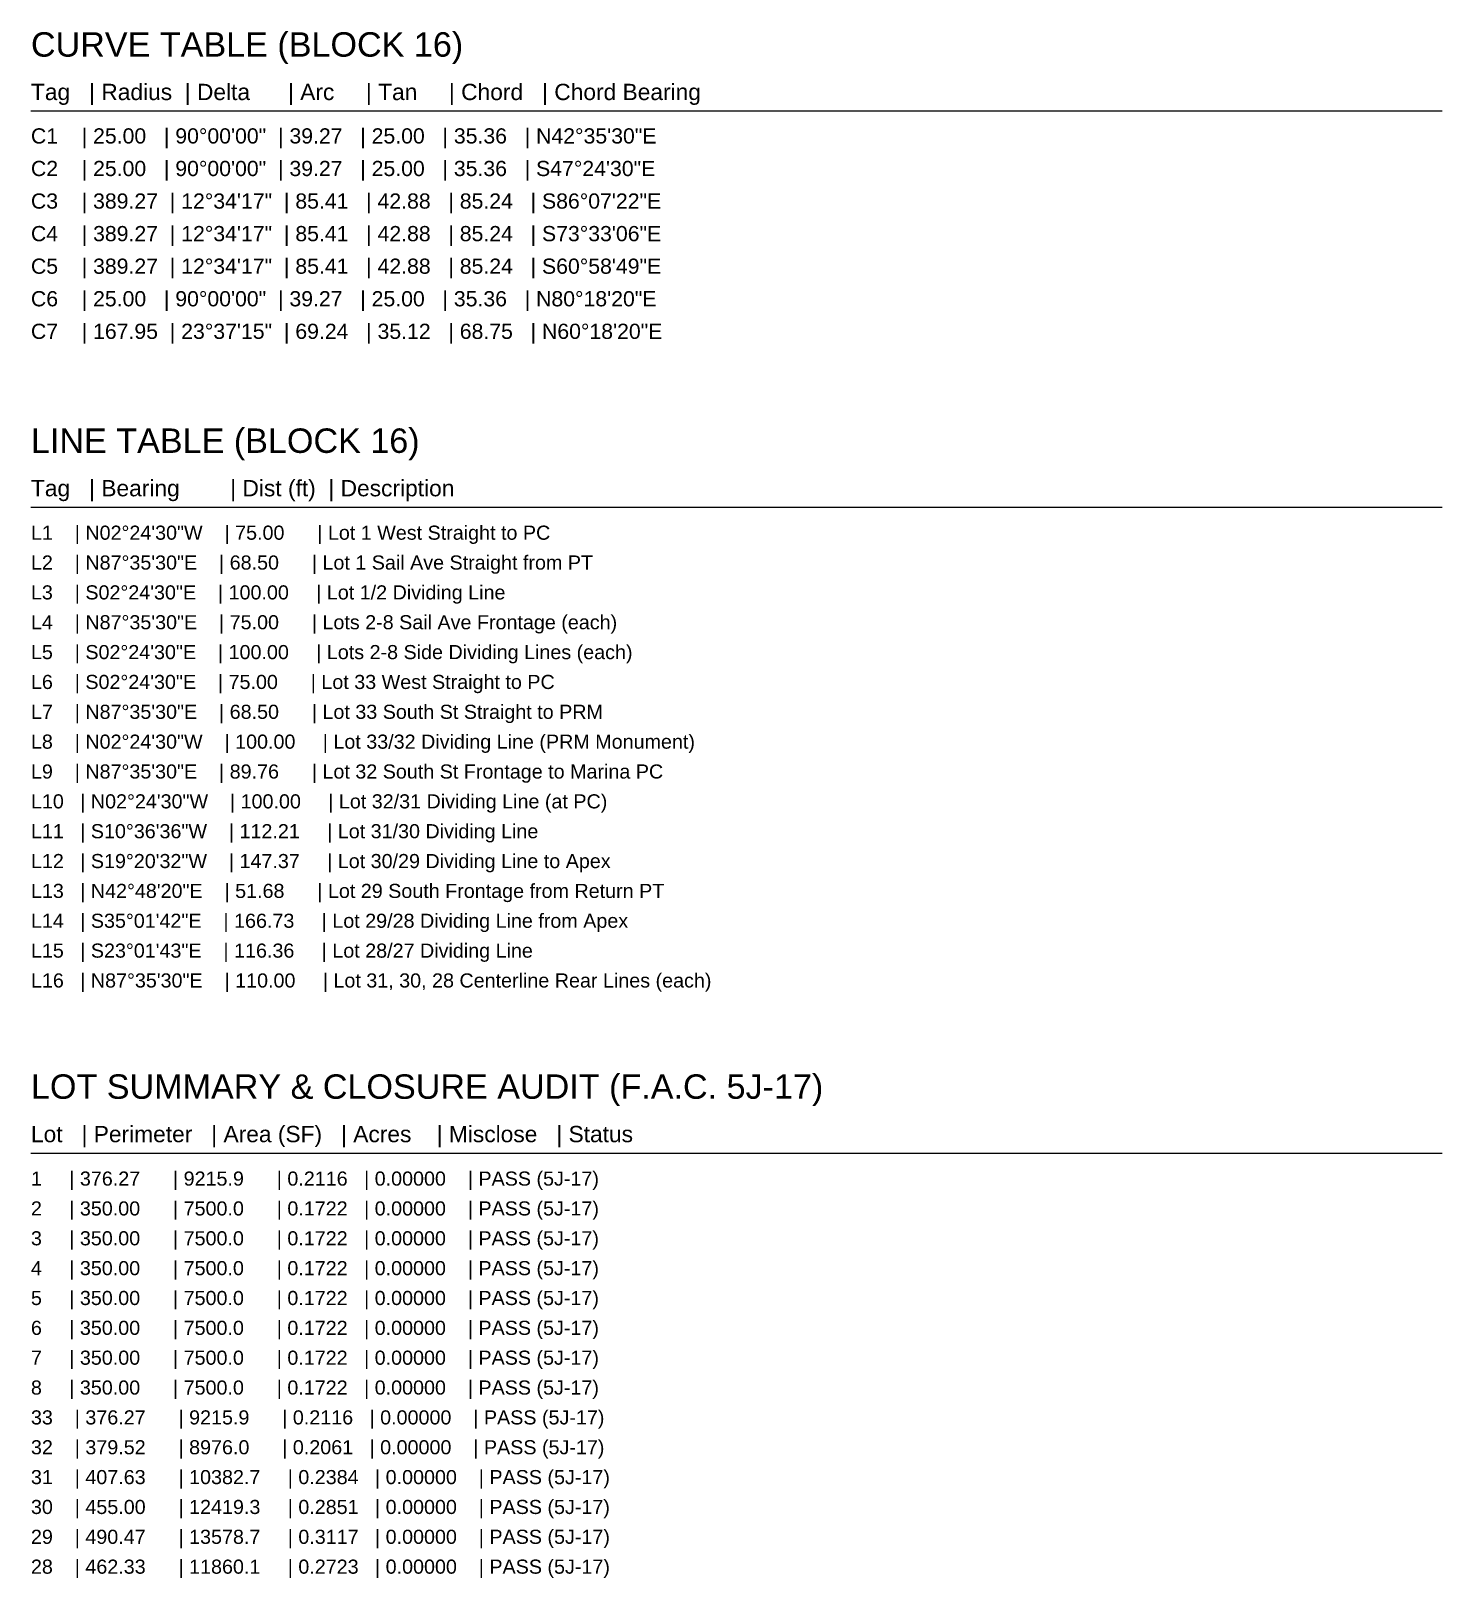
# Model space of a CAD drawing. Extents: x 950 to 1936, y 519 to 1189.
# Drawn here: x 1675.8 to 1935.8, y 859.6 to 1144.7 of the extents above; entities that cross this region are included whole.
import ezdxf

# ---------------------------------------------------------------- set-up
doc = ezdxf.new("R2010")
doc.units = 0
for name, color, linetype in [('TABLE_FRAME', 7, 'CONTINUOUS'), ('TABLE_TEXT', 4, 'CONTINUOUS'), ('TITLEBLOCK', 2, 'CONTINUOUS')]:
    doc.layers.add(name, color=color, linetype=linetype)
doc.styles.get("Standard").update_dxf_attribs({"font": 'Arial'})

msp = doc.modelspace()

# ---------------------------------------------------------------- texts
at = {"layer": 'TABLE_FRAME'}
for s, p in [('Tag   | Radius  | Delta      | Arc     | Tan     | Chord   | Chord Bearing', (1675.7979, 1131.9117)), ('Tag   | Bearing        | Dist (ft)  | Description', (1675.7979, 1058.9117)), ('Lot   | Perimeter   | Area (SF)   | Acres    | Misclose   | Status', (1675.7979, 939.9117))]:
    msp.add_text(s, height=3, dxfattribs=at).set_placement(p)
at = {"layer": 'TABLE_TEXT'}
for s, height, p in [('C1    | 25.00   | 90%%d00\'00"  | 39.27   | 25.00   | 35.36   | N42%%d35\'30"E', 2.8, (1675.7979, 1123.9117)), ('C2    | 25.00   | 90%%d00\'00"  | 39.27   | 25.00   | 35.36   | S47%%d24\'30"E', 2.8, (1675.7979, 1117.9117)), ('C3    | 389.27  | 12%%d34\'17"  | 85.41   | 42.88   | 85.24   | S86%%d07\'22"E', 2.8, (1675.7979, 1111.9117)), ('C4    | 389.27  | 12%%d34\'17"  | 85.41   | 42.88   | 85.24   | S73%%d33\'06"E', 2.8, (1675.7979, 1105.9117)), ('C5    | 389.27  | 12%%d34\'17"  | 85.41   | 42.88   | 85.24   | S60%%d58\'49"E', 2.8, (1675.7979, 1099.9117)), ('C6    | 25.00   | 90%%d00\'00"  | 39.27   | 25.00   | 35.36   | N80%%d18\'20"E', 2.8, (1675.7979, 1093.9117)), ('C7    | 167.95  | 23%%d37\'15"  | 69.24   | 35.12   | 68.75   | N60%%d18\'20"E', 2.8, (1675.7979, 1087.9117)), ('L1    | N02%%d24\'30"W    | 75.00      | Lot 1 West Straight to PC', 2.6, (1675.7979, 1050.9117)), ('L2    | N87%%d35\'30"E    | 68.50      | Lot 1 Sail Ave Straight from PT', 2.6, (1675.7979, 1045.4117)), ('L3    | S02%%d24\'30"E    | 100.00     | Lot 1/2 Dividing Line', 2.6, (1675.7979, 1039.9117)), ('L4    | N87%%d35\'30"E    | 75.00      | Lots 2-8 Sail Ave Frontage (each)', 2.6, (1675.7979, 1034.4117)), ('L5    | S02%%d24\'30"E    | 100.00     | Lots 2-8 Side Dividing Lines (each)', 2.6, (1675.7979, 1028.9117)), ('L6    | S02%%d24\'30"E    | 75.00      | Lot 33 West Straight to PC', 2.6, (1675.7979, 1023.4117)), ('L7    | N87%%d35\'30"E    | 68.50      | Lot 33 South St Straight to PRM', 2.6, (1675.7979, 1017.9117)), ('L8    | N02%%d24\'30"W    | 100.00     | Lot 33/32 Dividing Line (PRM Monument)', 2.6, (1675.7979, 1012.4117)), ('L9    | N87%%d35\'30"E    | 89.76      | Lot 32 South St Frontage to Marina PC', 2.6, (1675.7979, 1006.9117)), ('L10   | N02%%d24\'30"W    | 100.00     | Lot 32/31 Dividing Line (at PC)', 2.6, (1675.7979, 1001.4117)), ('L11   | S10%%d36\'36"W    | 112.21     | Lot 31/30 Dividing Line', 2.6, (1675.7979, 995.9117)), ('L12   | S19%%d20\'32"W    | 147.37     | Lot 30/29 Dividing Line to Apex', 2.6, (1675.7979, 990.4117)), ('L13   | N42%%d48\'20"E    | 51.68      | Lot 29 South Frontage from Return PT', 2.6, (1675.7979, 984.9117)), ('L14   | S35%%d01\'42"E    | 166.73     | Lot 29/28 Dividing Line from Apex', 2.6, (1675.7979, 979.4117)), ('L15   | S23%%d01\'43"E    | 116.36     | Lot 28/27 Dividing Line', 2.6, (1675.7979, 973.9117)), ('L16   | N87%%d35\'30"E    | 110.00     | Lot 31, 30, 28 Centerline Rear Lines (each)', 2.6, (1675.7979, 968.4117)), ('1     | 376.27      | 9215.9      | 0.2116   | 0.00000    | PASS (5J-17)', 2.6, (1675.7979, 931.9117)), ('2     | 350.00      | 7500.0      | 0.1722   | 0.00000    | PASS (5J-17)', 2.6, (1675.7979, 926.4117)), ('3     | 350.00      | 7500.0      | 0.1722   | 0.00000    | PASS (5J-17)', 2.6, (1675.7979, 920.9117)), ('4     | 350.00      | 7500.0      | 0.1722   | 0.00000    | PASS (5J-17)', 2.6, (1675.7979, 915.4117)), ('5     | 350.00      | 7500.0      | 0.1722   | 0.00000    | PASS (5J-17)', 2.6, (1675.7979, 909.9117)), ('6     | 350.00      | 7500.0      | 0.1722   | 0.00000    | PASS (5J-17)', 2.6, (1675.7979, 904.4117)), ('7     | 350.00      | 7500.0      | 0.1722   | 0.00000    | PASS (5J-17)', 2.6, (1675.7979, 898.9117)), ('8     | 350.00      | 7500.0      | 0.1722   | 0.00000    | PASS (5J-17)', 2.6, (1675.7979, 893.4117)), ('33    | 376.27      | 9215.9      | 0.2116   | 0.00000    | PASS (5J-17)', 2.6, (1675.7979, 887.9117)), ('32    | 379.52      | 8976.0      | 0.2061   | 0.00000    | PASS (5J-17)', 2.6, (1675.7979, 882.4117)), ('31    | 407.63      | 10382.7     | 0.2384   | 0.00000    | PASS (5J-17)', 2.6, (1675.7979, 876.9117)), ('30    | 455.00      | 12419.3     | 0.2851   | 0.00000    | PASS (5J-17)', 2.6, (1675.7979, 871.4117)), ('29    | 490.47      | 13578.7     | 0.3117   | 0.00000    | PASS (5J-17)', 2.6, (1675.7979, 865.9117)), ('28    | 462.33      | 11860.1     | 0.2723   | 0.00000    | PASS (5J-17)', 2.6, (1675.7979, 860.4117))]:
    msp.add_text(s, height=height, dxfattribs=at).set_placement(p)
at = {"layer": 'TITLEBLOCK'}
for s, p in [('CURVE TABLE (BLOCK 16)', (1675.7979, 1139.9117)), ('LINE TABLE (BLOCK 16)', (1675.7979, 1066.9117)), ('LOT SUMMARY & CLOSURE AUDIT (F.A.C. 5J-17)', (1675.7979, 947.9117))]:
    msp.add_text(s, height=4.5, dxfattribs=at).set_placement(p)

# ---------------------------------------------------------------- linework, layer by layer
at = {"layer": 'TABLE_FRAME'}
for p, q in [((1675.7979, 1129.9117), (1935.7979, 1129.9117)), ((1675.7979, 1056.9117), (1935.7979, 1056.9117)), ((1675.7979, 937.9117), (1935.7979, 937.9117))]:
    msp.add_line(p, q, dxfattribs=at)

msp.set_redraw_order([(e.dxf.handle, doc.entitydb.next_handle()) for e in msp.query("TEXT MTEXT ATTDEF DIMENSION ARC_DIMENSION")])  # texts and dimensions are drawn at this point

doc.saveas('drawing.dxf')
